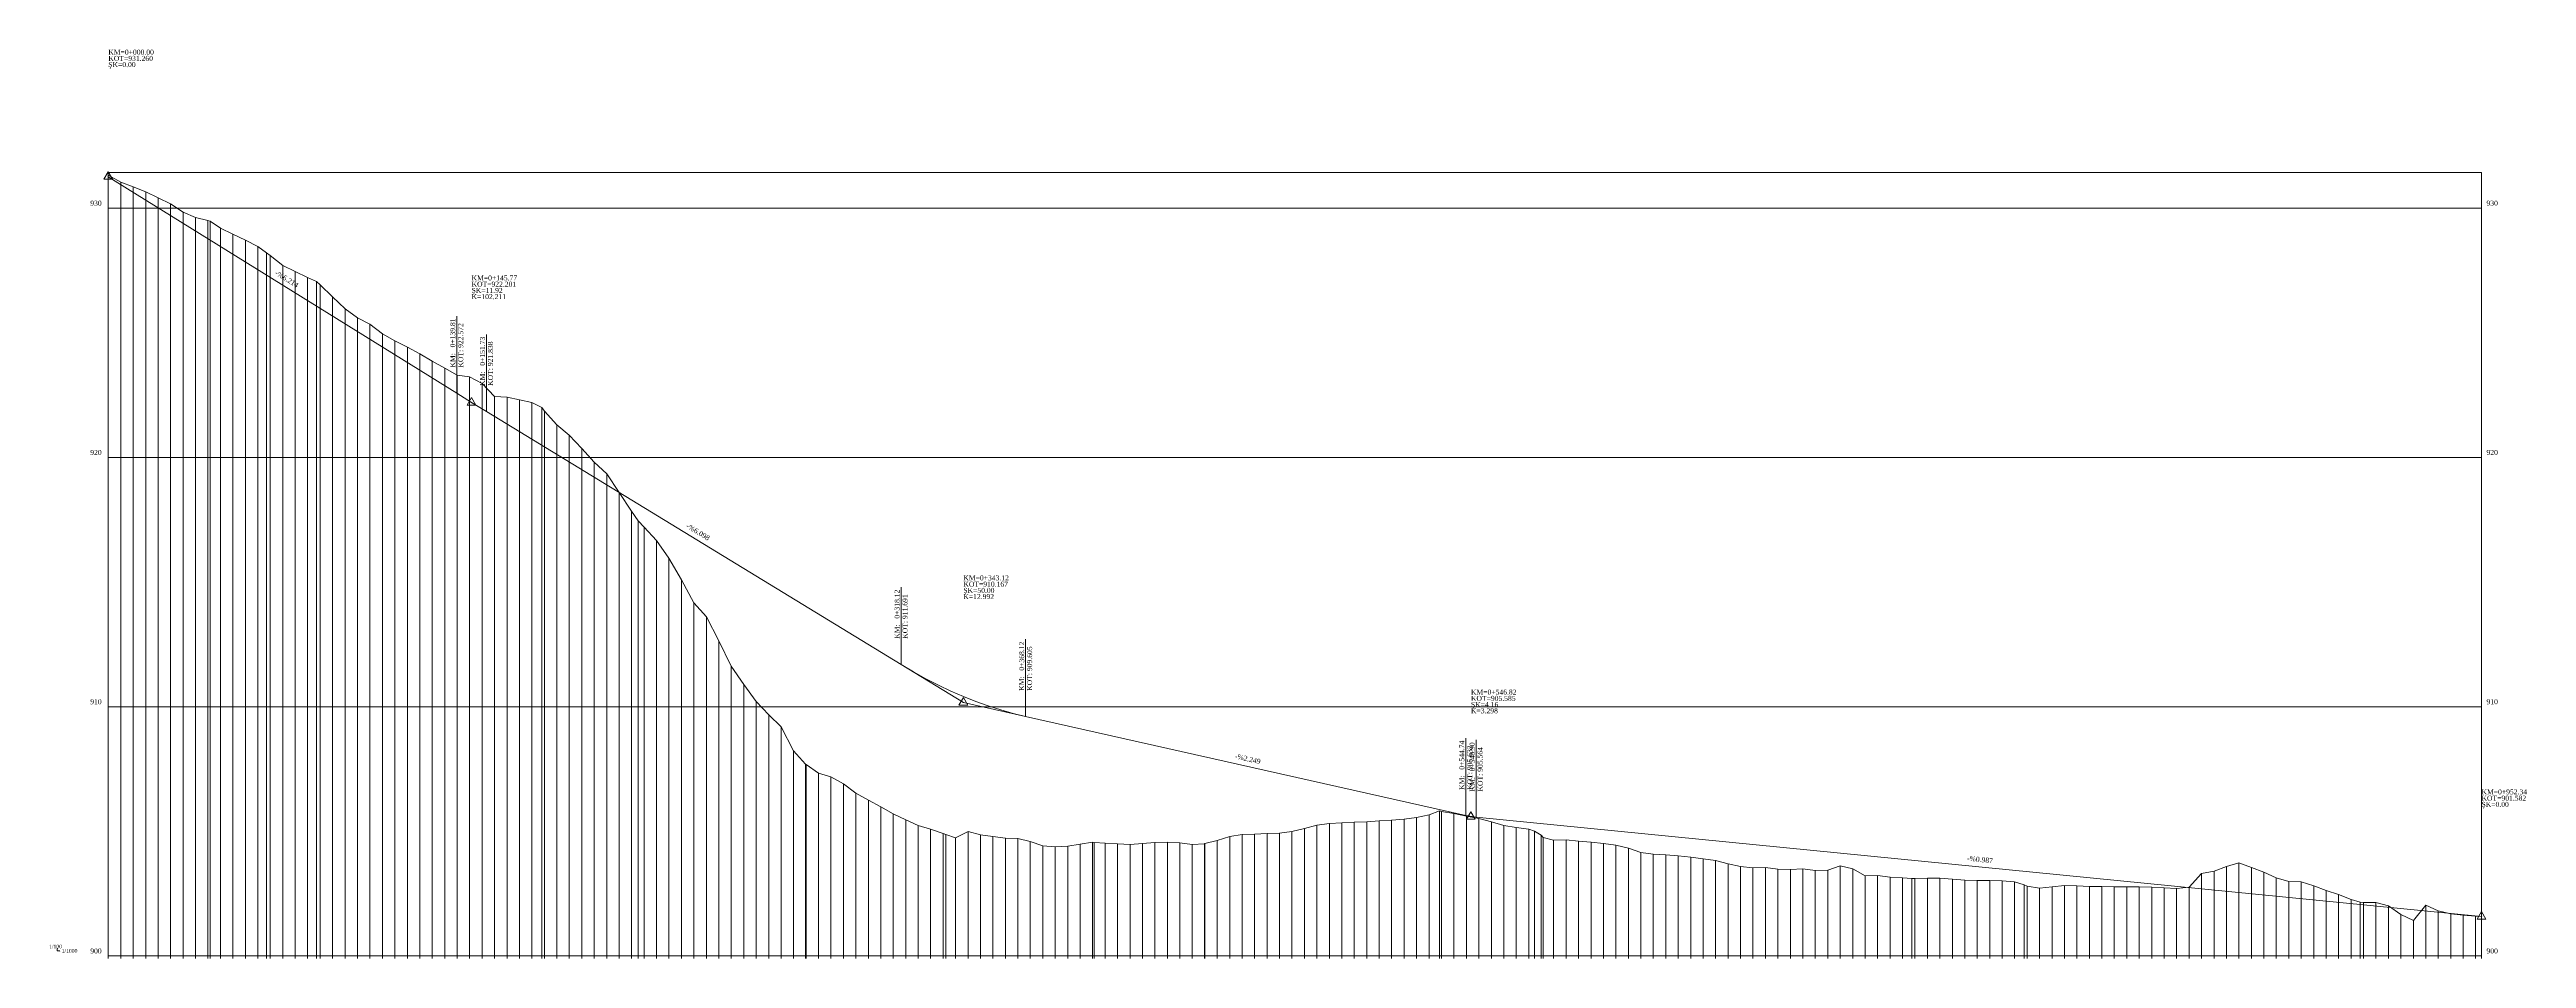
# Model space of a CAD drawing. Header units: metres. Extents: x 478603 to 489313, y 4282657 to 4289463.
# Drawn here: x 483844 to 484838, y 4287921 to 4288285 of the extents above; entities that cross this region are included whole.
import ezdxf

# ---------------------------------------------------------------- set-up
doc = ezdxf.new("R2010")
doc.units = ezdxf.units.M
for name, color, linetype, lineweight in [('PL_SEMBOL', 7, 'Continuous', 0), ('PR_ALINMAN', 1, 'Continuous', 0), ('PR_ENK_EKSEN1', 5, 'Continuous', 0), ('PR_ENK_EKSEN1D', 1, 'Continuous', 0), ('PR_KIYAS', 153, 'Continuous', 0), ('PR_KURP', 2, 'Continuous', 0), ('PR_KURP_TF', 4, 'Continuous', 0), ('PR_KURP_TO', 96, 'Continuous', 0), ('PR_OLCEK', 1, 'Continuous', 0), ('PR_PROFIL', 153, 'Continuous', 0), ('PR_TANJANT', 30, 'Continuous', 0)]:
    doc.layers.add(name, color=color, linetype=linetype, lineweight=lineweight)
doc.styles.get("Standard").update_dxf_attribs({"font": 'times.ttf'})

# ---------------------------------------------------------------- blocks, each defined once
blk = doc.blocks.new('3')
at = {"layer": 'PL_SEMBOL'}
for p, q in [((0, 2), (-1.75, -1)), ((0.125, 0.125), (-0.125, -0.125)), ((-0.125, 0.125), (0.125, -0.125)), ((1.75, -1), (0, 2)), ((-1.75, -1), (1.75, -1))]:
    blk.add_line(p, q, dxfattribs=at)

msp = doc.modelspace()

# ---------------------------------------------------------------- linework, layer by layer
at = {"layer": 'PR_ALINMAN'}
for p, q in [((483867.87, 4288234.14), (484007.68, 4288147.26)), ((484019.6, 4288139.92), (484185.99, 4288038.45)), ((484235.99, 4288017.59), (484412.61, 4287977.86)), ((484416.77, 4287977.18), (484820.21, 4287937.36))]:
    msp.add_line(p, q, dxfattribs=at)
at = {"layer": 'PR_ENK_EKSEN1'}
for p, q in [((483867.87, 4288234.78), (483872.87, 4288231.95)), ((483872.87, 4288231.95), (483877.87, 4288230.06)), ((483877.87, 4288230.06), (483882.87, 4288228.06)), ((483882.87, 4288228.06), (483887.87, 4288225.69)), ((483887.87, 4288225.69), (483892.87, 4288223.24)), ((483892.87, 4288223.24), (483897.87, 4288219.96)), ((483897.87, 4288219.96), (483902.87, 4288217.74)), ((483902.87, 4288217.74), (483907.87, 4288216.61)), ((483907.87, 4288216.61), (483908.75, 4288216.29)), ((483908.75, 4288216.29), (483912.87, 4288213.52)), ((483912.87, 4288213.52), (483917.87, 4288211.06)), ((483917.87, 4288211.06), (483922.87, 4288208.76)), ((483922.87, 4288208.76), (483927.87, 4288206.21)), ((483927.87, 4288206.21), (483931.37, 4288203.68)), ((483931.37, 4288203.68), (483932.87, 4288202.5)), ((483932.87, 4288202.5), (483937.87, 4288198.57)), ((483937.87, 4288198.57), (483942.87, 4288196.19)), ((483942.87, 4288196.19), (483947.87, 4288193.75)), ((483947.87, 4288193.75), (483951.46, 4288192.13)), ((483951.46, 4288192.13), (483952.87, 4288190.78)), ((483952.87, 4288190.78), (483957.87, 4288185.99)), ((483957.87, 4288185.99), (483962.87, 4288181.19)), ((483962.87, 4288181.19), (483967.87, 4288177.58)), ((483967.87, 4288177.58), (483972.87, 4288175.06)), ((483972.87, 4288175.06), (483977.87, 4288171.14)), ((483977.87, 4288171.14), (483982.87, 4288168.29)), ((483982.87, 4288168.29), (483987.87, 4288165.76)), ((483987.87, 4288165.76), (483992.87, 4288163.14)), ((483992.87, 4288163.14), (483997.87, 4288160.17)), ((483997.87, 4288160.17), (484002.87, 4288157.34)), ((484002.87, 4288157.34), (484007.87, 4288154.52)), ((484007.87, 4288154.52), (484012.87, 4288153.82)), ((484012.87, 4288153.82), (484017.87, 4288151.25)), ((484017.87, 4288151.25), (484022.87, 4288145.93)), ((484022.87, 4288145.93), (484027.87, 4288145.72)), ((484027.87, 4288145.72), (484032.87, 4288144.62)), ((484032.87, 4288144.62), (484037.87, 4288143.54)), ((484037.87, 4288143.54), (484041.88, 4288141.57)), ((484041.88, 4288141.57), (484042.87, 4288140.09)), ((484042.87, 4288140.09), (484047.87, 4288134.64)), ((484047.87, 4288134.64), (484052.87, 4288130.49)), ((484052.87, 4288130.49), (484057.87, 4288125.07)), ((484057.87, 4288125.07), (484062.87, 4288119.6)), ((484062.87, 4288119.6), (484067.87, 4288114.9)), ((484067.87, 4288114.9), (484072.87, 4288107.42)), ((484072.87, 4288107.42), (484077.87, 4288100)), ((484077.87, 4288100), (484080.44, 4288096.13)), ((484080.44, 4288096.13), (484082.87, 4288093.53)), ((484082.87, 4288093.53), (484087.87, 4288088.22)), ((484087.87, 4288088.22), (484092.87, 4288081.15)), ((484092.87, 4288081.15), (484097.87, 4288072.47)), ((484097.87, 4288072.47), (484102.87, 4288063.15)), ((484102.87, 4288063.15), (484107.87, 4288057.54)), ((484107.87, 4288057.54), (484112.87, 4288048)), ((484112.87, 4288048), (484117.87, 4288037.82)), ((484117.87, 4288037.82), (484122.87, 4288030.47)), ((484122.87, 4288030.47), (484127.87, 4288023.67)), ((484127.87, 4288023.67), (484132.87, 4288018.23)), ((484132.87, 4288018.23), (484137.87, 4288013.43)), ((484137.87, 4288013.43), (484142.87, 4288003.85)), ((484142.87, 4288003.85), (484147.62, 4287998.52)), ((484147.62, 4287998.52), (484147.87, 4287998.33)), ((484147.87, 4287998.33), (484152.87, 4287994.81)), ((484152.87, 4287994.81), (484157.87, 4287993.44)), ((484157.87, 4287993.44), (484162.87, 4287990.55)), ((484162.87, 4287990.55), (484167.87, 4287986.83)), ((484167.87, 4287986.83), (484172.87, 4287984.06)), ((484172.87, 4287984.06), (484177.87, 4287981.3)), ((484177.87, 4287981.3), (484182.87, 4287978.55)), ((484182.87, 4287978.55), (484187.87, 4287976.11)), ((484187.87, 4287976.11), (484192.87, 4287973.92)), ((484377.87, 4287975.74), (484382.87, 4287976.07)), ((484382.87, 4287976.07), (484387.87, 4287976.4)), ((484387.87, 4287976.4), (484392.87, 4287977.03)), ((484392.87, 4287977.03), (484397.87, 4287978.17)), ((484397.87, 4287978.17), (484402.05, 4287979.76)), ((484402.05, 4287979.76), (484402.87, 4287979.45)), ((484402.87, 4287979.45), (484407.87, 4287978.64)), ((484407.87, 4287978.64), (484412.87, 4287977.65)), ((484412.87, 4287977.65), (484417.87, 4287976.67)), ((484417.87, 4287976.67), (484422.87, 4287975.29)), ((484192.87, 4287973.92), (484197.87, 4287972.36)), ((484197.87, 4287972.36), (484202.87, 4287970.71)), ((484202.87, 4287970.71), (484203.97, 4287970.32)), ((484203.97, 4287970.32), (484207.87, 4287968.96)), ((484207.87, 4287968.96), (484212.87, 4287971.45)), ((484212.87, 4287971.45), (484217.87, 4287970.19)), ((484217.87, 4287970.19), (484222.87, 4287969.42)), ((484222.87, 4287969.42), (484227.87, 4287968.86)), ((484227.87, 4287968.86), (484232.87, 4287968.6)), ((484232.87, 4287968.6), (484237.87, 4287967.45)), ((484237.87, 4287967.45), (484242.87, 4287965.72)), ((484252.87, 4287965.57), (484257.87, 4287966.37)), ((484257.87, 4287966.37), (484262.87, 4287967.22)), ((484262.87, 4287967.22), (484263.49, 4287966.99)), ((484263.49, 4287966.99), (484267.87, 4287966.8)), ((484267.87, 4287966.8), (484272.87, 4287966.47)), ((484272.87, 4287966.47), (484277.87, 4287966.25)), ((484277.87, 4287966.25), (484282.87, 4287966.68)), ((484282.87, 4287966.68), (484287.87, 4287967.08)), ((484287.87, 4287967.08), (484292.87, 4287967.16)), ((484292.87, 4287967.16), (484297.87, 4287966.87)), ((484297.87, 4287966.87), (484302.87, 4287966.29)), ((484302.87, 4287966.29), (484307.73, 4287966.57)), ((484307.73, 4287966.57), (484307.87, 4287966.63)), ((484307.87, 4287966.63), (484312.87, 4287967.89)), ((484312.87, 4287967.89), (484317.87, 4287969.51)), ((484317.87, 4287969.51), (484322.87, 4287970.26)), ((484322.87, 4287970.26), (484327.87, 4287970.46)), ((484327.87, 4287970.46), (484332.87, 4287970.64)), ((484332.87, 4287970.64), (484337.87, 4287970.81)), ((484337.87, 4287970.81), (484342.87, 4287971.48)), ((484342.87, 4287971.48), (484347.87, 4287972.71)), ((484347.87, 4287972.71), (484352.87, 4287974.05)), ((484352.87, 4287974.05), (484357.87, 4287974.68)), ((484357.87, 4287974.68), (484362.87, 4287974.92)), ((484362.87, 4287974.92), (484367.87, 4287975.19)), ((484367.87, 4287975.19), (484372.87, 4287975.41)), ((484372.87, 4287975.41), (484377.87, 4287975.74)), ((484422.87, 4287975.29), (484427.87, 4287973.83)), ((484427.87, 4287973.83), (484432.87, 4287973.09)), ((484432.87, 4287973.09), (484437.87, 4287972.39)), ((484437.87, 4287972.39), (484440.24, 4287971.61)), ((484440.24, 4287971.61), (484442.87, 4287969.96)), ((484442.87, 4287969.96), (484443.64, 4287969.03)), ((484443.64, 4287969.03), (484447.87, 4287967.96)), ((484447.87, 4287967.96), (484452.87, 4287968.19)), ((484452.87, 4287968.19), (484457.87, 4287967.65)), ((484457.87, 4287967.65), (484462.87, 4287967.14)), ((484462.87, 4287967.14), (484467.87, 4287966.63)), ((484467.87, 4287966.63), (484472.87, 4287965.96)), ((484472.87, 4287965.96), (484477.87, 4287964.74)), ((484242.87, 4287965.72), (484247.87, 4287965.27)), ((484247.87, 4287965.27), (484252.87, 4287965.57)), ((484477.87, 4287964.74), (484482.87, 4287963.02)), ((484482.87, 4287963.02), (484487.87, 4287962.32)), ((484487.87, 4287962.32), (484492.87, 4287962.07)), ((484492.87, 4287962.07), (484497.87, 4287961.64)), ((484497.87, 4287961.64), (484502.87, 4287961.2)), ((484502.87, 4287961.2), (484507.87, 4287960.5)), ((484507.87, 4287960.5), (484512.87, 4287959.78)), ((484512.87, 4287959.78), (484517.87, 4287958.44)), ((484517.87, 4287958.44), (484522.87, 4287957.37)), ((484522.87, 4287957.37), (484527.87, 4287956.83)), ((484527.87, 4287956.83), (484532.87, 4287956.96)), ((484532.87, 4287956.96), (484537.87, 4287956.39)), ((484537.87, 4287956.39), (484542.87, 4287956.2)), ((484542.87, 4287956.2), (484547.87, 4287956.49)), ((484547.87, 4287956.49), (484552.87, 4287955.81)), ((484557.87, 4287955.9), (484562.87, 4287957.67)), ((484562.87, 4287957.67), (484567.87, 4287956.54)), ((484567.87, 4287956.54), (484572.87, 4287953.73)), ((484712.87, 4287955.61), (484717.87, 4287957.43)), ((484717.87, 4287957.43), (484722.87, 4287958.89)), ((484722.87, 4287958.89), (484727.87, 4287957.08)), ((484727.87, 4287957.08), (484732.87, 4287955.21)), ((484552.87, 4287955.81), (484557.87, 4287955.9)), ((484572.87, 4287953.73), (484577.87, 4287953.77)), ((484577.87, 4287953.77), (484582.87, 4287953.19)), ((484582.87, 4287953.19), (484587.87, 4287952.9)), ((484587.87, 4287952.9), (484591.66, 4287952.61)), ((484591.66, 4287952.61), (484592.87, 4287952.63)), ((484592.87, 4287952.63), (484597.87, 4287952.81)), ((484597.87, 4287952.81), (484602.87, 4287952.79)), ((484602.87, 4287952.79), (484607.87, 4287952.36)), ((484607.87, 4287952.36), (484612.87, 4287951.97)), ((484612.87, 4287951.97), (484617.87, 4287951.8)), ((484617.87, 4287951.8), (484622.87, 4287951.77)), ((484622.87, 4287951.77), (484627.87, 4287951.71)), ((484627.87, 4287951.71), (484632.87, 4287951.32)), ((484632.87, 4287951.32), (484636.7, 4287950.02)), ((484636.7, 4287950.02), (484637.87, 4287949.59)), ((484637.87, 4287949.59), (484642.87, 4287948.73)), ((484642.87, 4287948.73), (484647.87, 4287949.26)), ((484647.87, 4287949.26), (484652.87, 4287949.75)), ((484652.87, 4287949.75), (484657.87, 4287949.7)), ((484657.87, 4287949.7), (484662.87, 4287949.42)), ((484662.87, 4287949.42), (484667.87, 4287949.41)), ((484667.87, 4287949.41), (484672.87, 4287949.32)), ((484672.87, 4287949.32), (484677.87, 4287949.3)), ((484677.87, 4287949.3), (484682.87, 4287949.29)), ((484682.87, 4287949.29), (484687.87, 4287949.13)), ((484687.87, 4287949.13), (484692.87, 4287948.88)), ((484692.87, 4287948.88), (484697.87, 4287948.63)), ((484697.87, 4287948.63), (484702.87, 4287949.1)), ((484702.87, 4287949.1), (484707.87, 4287954.59)), ((484707.87, 4287954.59), (484712.87, 4287955.61)), ((484732.87, 4287955.21), (484737.87, 4287952.87)), ((484737.87, 4287952.87), (484742.87, 4287951.44)), ((484742.87, 4287951.44), (484747.87, 4287951.3)), ((484747.87, 4287951.3), (484752.87, 4287949.7)), ((484752.87, 4287949.7), (484757.87, 4287947.82)), ((484757.87, 4287947.82), (484762.87, 4287946.21)), ((484762.87, 4287946.21), (484767.87, 4287944.16)), ((484767.87, 4287944.16), (484771.52, 4287943.1)), ((484771.52, 4287943.1), (484772.87, 4287943.03)), ((484772.87, 4287943.03), (484777.87, 4287943.03)), ((484777.87, 4287943.03), (484782.87, 4287941.6)), ((484782.87, 4287941.6), (484787.87, 4287938.16)), ((484787.87, 4287938.16), (484792.87, 4287935.82)), ((484792.87, 4287935.82), (484797.87, 4287941.89)), ((484797.87, 4287941.89), (484802.87, 4287939.7)), ((484802.87, 4287939.7), (484807.87, 4287938.48)), ((484807.87, 4287938.48), (484812.87, 4287937.84)), ((484812.87, 4287937.84), (484817.87, 4287937.47)), ((484817.87, 4287937.47), (484820.21, 4287937.36))]:
    msp.add_line(p, q, dxfattribs=at)
at = {"layer": 'PR_ENK_EKSEN1D'}
for p, q in [((483867.87, 4287920.54), (483867.87, 4288234.78)), ((483872.87, 4287920.54), (483872.87, 4288231.95)), ((483877.87, 4287920.54), (483877.87, 4288230.06)), ((483882.87, 4287920.54), (483882.87, 4288228.06)), ((483887.87, 4287920.54), (483887.87, 4288225.69)), ((483892.87, 4287920.54), (483892.87, 4288223.24)), ((483897.87, 4287920.54), (483897.87, 4288219.96)), ((483902.87, 4287920.54), (483902.87, 4288217.74)), ((483907.87, 4287920.54), (483907.87, 4288216.61)), ((483908.75, 4287920.54), (483908.75, 4288216.29)), ((483912.87, 4287920.54), (483912.87, 4288213.52)), ((483917.87, 4287920.54), (483917.87, 4288211.06)), ((483922.87, 4287920.54), (483922.87, 4288208.76)), ((483927.87, 4287920.54), (483927.87, 4288206.21)), ((483931.37, 4287920.54), (483931.37, 4288203.68)), ((483932.87, 4287920.54), (483932.87, 4288202.5)), ((483937.87, 4287920.54), (483937.87, 4288198.57)), ((483942.87, 4287920.54), (483942.87, 4288196.19)), ((483947.87, 4287920.54), (483947.87, 4288193.75)), ((483951.46, 4287920.54), (483951.46, 4288192.13)), ((483952.87, 4287920.54), (483952.87, 4288190.78)), ((483957.87, 4287920.54), (483957.87, 4288185.99)), ((483962.87, 4287920.54), (483962.87, 4288181.19)), ((483967.87, 4287920.54), (483967.87, 4288177.58)), ((483972.87, 4287920.54), (483972.87, 4288175.06)), ((483977.87, 4287920.54), (483977.87, 4288171.14)), ((483982.87, 4287920.54), (483982.87, 4288168.29)), ((483987.87, 4287920.54), (483987.87, 4288165.76)), ((483992.87, 4287920.54), (483992.87, 4288163.14)), ((483997.87, 4287920.54), (483997.87, 4288160.17)), ((484002.87, 4287920.54), (484002.87, 4288157.34)), ((484007.87, 4287920.54), (484007.87, 4288154.52)), ((484012.87, 4287920.54), (484012.87, 4288153.82)), ((484017.87, 4287920.54), (484017.87, 4288151.25)), ((484022.87, 4287920.54), (484022.87, 4288145.93)), ((484027.87, 4287920.54), (484027.87, 4288145.72)), ((484032.87, 4287920.54), (484032.87, 4288144.62)), ((484037.87, 4287920.54), (484037.87, 4288143.54)), ((484041.88, 4287920.54), (484041.88, 4288141.57)), ((484042.87, 4287920.54), (484042.87, 4288140.09)), ((484047.87, 4287920.54), (484047.87, 4288134.64)), ((484052.87, 4287920.54), (484052.87, 4288130.49)), ((484057.87, 4287920.54), (484057.87, 4288125.07)), ((484062.87, 4287920.54), (484062.87, 4288119.6)), ((484067.87, 4287920.54), (484067.87, 4288114.9)), ((484072.87, 4287920.54), (484072.87, 4288107.42)), ((484077.87, 4287920.54), (484077.87, 4288100)), ((484080.44, 4287920.54), (484080.44, 4288096.13)), ((484082.87, 4287920.54), (484082.87, 4288093.53)), ((484087.87, 4287920.54), (484087.87, 4288088.22)), ((484092.87, 4287920.54), (484092.87, 4288081.15)), ((484097.87, 4287920.54), (484097.87, 4288072.47)), ((484102.87, 4287920.54), (484102.87, 4288063.15)), ((484107.87, 4287920.54), (484107.87, 4288057.54)), ((484112.87, 4287920.54), (484112.87, 4288048)), ((484117.87, 4287920.54), (484117.87, 4288037.82)), ((484122.87, 4287920.54), (484122.87, 4288030.47)), ((484127.87, 4287920.54), (484127.87, 4288023.67)), ((484132.87, 4287920.54), (484132.87, 4288018.23)), ((484137.87, 4287920.54), (484137.87, 4288013.43)), ((484142.87, 4287920.54), (484142.87, 4288003.85)), ((484147.62, 4287920.54), (484147.62, 4287998.52)), ((484147.87, 4287920.54), (484147.87, 4287998.33)), ((484152.87, 4287920.54), (484152.87, 4287994.81)), ((484157.87, 4287920.54), (484157.87, 4287993.44)), ((484162.87, 4287920.54), (484162.87, 4287990.55)), ((484167.87, 4287920.54), (484167.87, 4287986.83)), ((484172.87, 4287920.54), (484172.87, 4287984.06)), ((484177.87, 4287920.54), (484177.87, 4287981.3)), ((484182.87, 4287920.54), (484182.87, 4287978.55)), ((484187.87, 4287920.54), (484187.87, 4287976.11)), ((484382.87, 4287920.54), (484382.87, 4287976.07)), ((484387.87, 4287920.54), (484387.87, 4287976.4)), ((484392.87, 4287920.54), (484392.87, 4287977.03)), ((484397.87, 4287920.54), (484397.87, 4287978.17)), ((484402.05, 4287920.54), (484402.05, 4287979.76)), ((484402.87, 4287920.54), (484402.87, 4287979.45)), ((484407.87, 4287920.54), (484407.87, 4287978.64)), ((484412.87, 4287920.54), (484412.87, 4287977.65)), ((484417.87, 4287920.54), (484417.87, 4287976.67)), ((484192.87, 4287920.54), (484192.87, 4287973.92)), ((484197.87, 4287920.54), (484197.87, 4287972.36)), ((484202.87, 4287920.54), (484202.87, 4287970.71)), ((484203.97, 4287920.54), (484203.97, 4287970.32)), ((484207.87, 4287920.54), (484207.87, 4287968.96)), ((484212.87, 4287920.54), (484212.87, 4287971.45)), ((484217.87, 4287920.54), (484217.87, 4287970.19)), ((484222.87, 4287920.54), (484222.87, 4287969.42)), ((484227.87, 4287920.54), (484227.87, 4287968.86)), ((484232.87, 4287920.54), (484232.87, 4287968.6)), ((484237.87, 4287920.54), (484237.87, 4287967.45)), ((484257.87, 4287920.54), (484257.87, 4287966.37)), ((484262.87, 4287920.54), (484262.87, 4287967.22)), ((484263.49, 4287920.54), (484263.49, 4287966.99)), ((484267.87, 4287920.54), (484267.87, 4287966.8)), ((484272.87, 4287920.54), (484272.87, 4287966.47)), ((484277.87, 4287920.54), (484277.87, 4287966.25)), ((484282.87, 4287920.54), (484282.87, 4287966.68)), ((484287.87, 4287920.54), (484287.87, 4287967.08)), ((484292.87, 4287920.54), (484292.87, 4287967.16)), ((484297.87, 4287920.54), (484297.87, 4287966.87)), ((484302.87, 4287920.54), (484302.87, 4287966.29)), ((484307.73, 4287920.54), (484307.73, 4287966.57)), ((484307.87, 4287920.54), (484307.87, 4287966.63)), ((484312.87, 4287920.54), (484312.87, 4287967.89)), ((484317.87, 4287920.54), (484317.87, 4287969.51)), ((484322.87, 4287920.54), (484322.87, 4287970.26)), ((484327.87, 4287920.54), (484327.87, 4287970.46)), ((484332.87, 4287920.54), (484332.87, 4287970.64)), ((484337.87, 4287920.54), (484337.87, 4287970.81)), ((484342.87, 4287920.54), (484342.87, 4287971.48)), ((484347.87, 4287920.54), (484347.87, 4287972.71)), ((484352.87, 4287920.54), (484352.87, 4287974.05)), ((484357.87, 4287920.54), (484357.87, 4287974.68)), ((484362.87, 4287920.54), (484362.87, 4287974.92)), ((484367.87, 4287920.54), (484367.87, 4287975.19)), ((484372.87, 4287920.54), (484372.87, 4287975.41)), ((484377.87, 4287920.54), (484377.87, 4287975.74)), ((484422.87, 4287920.54), (484422.87, 4287975.29)), ((484427.87, 4287920.54), (484427.87, 4287973.83)), ((484432.87, 4287920.54), (484432.87, 4287973.09)), ((484437.87, 4287920.54), (484437.87, 4287972.39)), ((484440.24, 4287920.54), (484440.24, 4287971.61)), ((484442.87, 4287920.54), (484442.87, 4287969.96)), ((484443.64, 4287920.54), (484443.64, 4287969.03)), ((484447.87, 4287920.54), (484447.87, 4287967.96)), ((484452.87, 4287920.54), (484452.87, 4287968.19)), ((484457.87, 4287920.54), (484457.87, 4287967.65)), ((484462.87, 4287920.54), (484462.87, 4287967.14)), ((484467.87, 4287920.54), (484467.87, 4287966.63)), ((484472.87, 4287920.54), (484472.87, 4287965.96)), ((484242.87, 4287920.54), (484242.87, 4287965.72)), ((484247.87, 4287920.54), (484247.87, 4287965.27)), ((484252.87, 4287920.54), (484252.87, 4287965.57)), ((484477.87, 4287920.54), (484477.87, 4287964.74)), ((484482.87, 4287920.54), (484482.87, 4287963.02)), ((484487.87, 4287920.54), (484487.87, 4287962.32)), ((484492.87, 4287920.54), (484492.87, 4287962.07)), ((484497.87, 4287920.54), (484497.87, 4287961.64)), ((484502.87, 4287920.54), (484502.87, 4287961.2)), ((484507.87, 4287920.54), (484507.87, 4287960.5)), ((484512.87, 4287920.54), (484512.87, 4287959.78)), ((484517.87, 4287920.54), (484517.87, 4287958.44)), ((484522.87, 4287920.54), (484522.87, 4287957.37)), ((484527.87, 4287920.54), (484527.87, 4287956.83)), ((484532.87, 4287920.54), (484532.87, 4287956.96)), ((484537.87, 4287920.54), (484537.87, 4287956.39)), ((484542.87, 4287920.54), (484542.87, 4287956.2)), ((484547.87, 4287920.54), (484547.87, 4287956.49)), ((484562.87, 4287920.54), (484562.87, 4287957.67)), ((484567.87, 4287920.54), (484567.87, 4287956.54)), ((484717.87, 4287920.54), (484717.87, 4287957.43)), ((484722.87, 4287920.54), (484722.87, 4287958.89)), ((484727.87, 4287920.54), (484727.87, 4287957.08)), ((484552.87, 4287920.54), (484552.87, 4287955.81)), ((484557.87, 4287920.54), (484557.87, 4287955.9)), ((484572.87, 4287920.54), (484572.87, 4287953.73)), ((484577.87, 4287920.54), (484577.87, 4287953.77)), ((484582.87, 4287920.54), (484582.87, 4287953.19)), ((484587.87, 4287920.54), (484587.87, 4287952.9)), ((484591.66, 4287920.54), (484591.66, 4287952.61)), ((484592.87, 4287920.54), (484592.87, 4287952.63)), ((484597.87, 4287920.54), (484597.87, 4287952.81)), ((484602.87, 4287920.54), (484602.87, 4287952.79)), ((484607.87, 4287920.54), (484607.87, 4287952.36)), ((484612.87, 4287920.54), (484612.87, 4287951.97)), ((484617.87, 4287920.54), (484617.87, 4287951.8)), ((484622.87, 4287920.54), (484622.87, 4287951.77)), ((484627.87, 4287920.54), (484627.87, 4287951.71)), ((484632.87, 4287920.54), (484632.87, 4287951.32)), ((484636.7, 4287920.54), (484636.7, 4287950.02)), ((484637.87, 4287920.54), (484637.87, 4287949.59)), ((484642.87, 4287920.54), (484642.87, 4287948.73)), ((484647.87, 4287920.54), (484647.87, 4287949.26)), ((484652.87, 4287920.54), (484652.87, 4287949.75)), ((484657.87, 4287920.54), (484657.87, 4287949.7)), ((484662.87, 4287920.54), (484662.87, 4287949.42)), ((484667.87, 4287920.54), (484667.87, 4287949.41)), ((484672.87, 4287920.54), (484672.87, 4287949.32)), ((484677.87, 4287920.54), (484677.87, 4287949.3)), ((484682.87, 4287920.54), (484682.87, 4287949.29)), ((484687.87, 4287920.54), (484687.87, 4287949.13)), ((484692.87, 4287920.54), (484692.87, 4287948.88)), ((484697.87, 4287920.54), (484697.87, 4287948.63)), ((484702.87, 4287920.54), (484702.87, 4287949.1)), ((484707.87, 4287920.54), (484707.87, 4287954.59)), ((484712.87, 4287920.54), (484712.87, 4287955.61)), ((484732.87, 4287920.54), (484732.87, 4287955.21)), ((484737.87, 4287920.54), (484737.87, 4287952.87)), ((484742.87, 4287920.54), (484742.87, 4287951.44)), ((484747.87, 4287920.54), (484747.87, 4287951.3)), ((484752.87, 4287920.54), (484752.87, 4287949.7)), ((484757.87, 4287920.54), (484757.87, 4287947.82)), ((484762.87, 4287920.54), (484762.87, 4287946.21)), ((484767.87, 4287920.54), (484767.87, 4287944.16)), ((484771.52, 4287920.54), (484771.52, 4287943.1)), ((484772.87, 4287920.54), (484772.87, 4287943.03)), ((484777.87, 4287920.54), (484777.87, 4287943.03)), ((484782.87, 4287920.54), (484782.87, 4287941.6)), ((484787.87, 4287920.54), (484787.87, 4287938.16)), ((484797.87, 4287920.54), (484797.87, 4287941.89)), ((484802.87, 4287920.54), (484802.87, 4287939.7)), ((484807.87, 4287920.54), (484807.87, 4287938.48)), ((484812.87, 4287920.54), (484812.87, 4287937.84)), ((484817.87, 4287920.54), (484817.87, 4287937.47)), ((484820.21, 4287920.54), (484820.21, 4287937.36)), ((484792.87, 4287920.54), (484792.87, 4287935.82))]:
    msp.add_line(p, q, dxfattribs=at)
at = {"layer": 'PR_KIYAS'}
for p, q in [((483867.87, 4288221.54), (484820.21, 4288221.54)), ((483867.87, 4288121.54), (484820.21, 4288121.54)), ((483867.87, 4288021.54), (484820.21, 4288021.54)), ((483867.87, 4287921.54), (484820.21, 4287921.54))]:
    msp.add_line(p, q, dxfattribs=at)
at = {"layer": 'PR_KURP'}
for p, q in [((484007.68, 4288147.26), (484013.64, 4288143.57)), ((484013.64, 4288143.57), (484019.6, 4288139.92)), ((484185.99, 4288038.45), (484190.99, 4288035.5)), ((484190.99, 4288035.5), (484195.99, 4288032.74)), ((484195.99, 4288032.74), (484200.99, 4288030.17)), ((484200.99, 4288030.17), (484205.99, 4288027.8)), ((484205.99, 4288027.8), (484210.99, 4288025.62)), ((484210.99, 4288025.62), (484215.99, 4288023.62)), ((484215.99, 4288023.62), (484220.99, 4288021.83)), ((484220.99, 4288021.83), (484225.99, 4288020.22)), ((484225.99, 4288020.22), (484230.99, 4288018.81)), ((484230.99, 4288018.81), (484235.99, 4288017.59)), ((484412.61, 4287977.86), (484416.77, 4287977.18))]:
    msp.add_line(p, q, dxfattribs=at)
at = {"layer": 'PR_KURP_TF'}
for p, q in [((484019.6, 4288139.92), (484019.6, 4288170.92)), ((484235.99, 4288017.59), (484235.99, 4288048.59)), ((484416.77, 4287977.18), (484416.77, 4288008.18))]:
    msp.add_line(p, q, dxfattribs=at)
at = {"layer": 'PR_KURP_TO'}
for p, q in [((484007.68, 4288147.26), (484007.68, 4288178.26)), ((484185.99, 4288038.45), (484185.99, 4288069.45)), ((484412.61, 4287977.86), (484412.61, 4288008.86))]:
    msp.add_line(p, q, dxfattribs=at)
at = {"layer": 'PR_OLCEK'}
for p, q in [((483847.32, 4287924.44), (483847.37, 4287924.54)), ((483847.37, 4287923.54), (483847.37, 4287924.54)), ((483847.37, 4287924.54), (483847.42, 4287924.44)), ((483848.37, 4287923.54), (483847.37, 4287923.54)), ((483848.27, 4287923.59), (483848.37, 4287923.54)), ((483848.37, 4287923.54), (483848.27, 4287923.49))]:
    msp.add_line(p, q, dxfattribs=at)
msp.add_point((483867.87, 4288235.78, 931.42), dxfattribs=at)
at = {"layer": 'PR_PROFIL'}
for p, q in [((483867.87, 4288235.78), (484820.21, 4288235.78)), ((483867.87, 4287920.54), (483867.87, 4288235.78)), ((484820.21, 4287920.54), (484820.21, 4288235.78))]:
    msp.add_line(p, q, dxfattribs=at)
at = {"layer": 'PR_TANJANT'}
for p, q in [((484007.68, 4288147.26), (484013.64, 4288143.55)), ((484013.64, 4288143.55), (484019.6, 4288139.92)), ((484185.99, 4288038.45), (484210.99, 4288023.21)), ((484210.99, 4288023.21), (484235.99, 4288017.59)), ((484412.61, 4287977.86), (484414.69, 4287977.39)), ((484414.69, 4287977.39), (484416.77, 4287977.18))]:
    msp.add_line(p, q, dxfattribs=at)

# ---------------------------------------------------------------- block references
at = {"layer": 'PR_ALINMAN'}
for p in [(483867.87, 4288234.14), (484013.64, 4288143.55), (484210.99, 4288023.21), (484414.69, 4287977.39), (484820.21, 4287937.36)]:
    msp.add_blockref('3', p, dxfattribs=at)

# ---------------------------------------------------------------- texts
for s, p in [('KM=0+000.00', (483867.87, 4288283.14)), ('KOT=931.260', (483867.87, 4288280.64)), ('ŞK=0.00', (483867.87, 4288278.14)), ('KM=0+145.77', (484013.64, 4288192.55)), ('KOT=922.201', (484013.64, 4288190.05)), ('K=102.211', (484013.64, 4288185.05)), ('ŞK=11.92', (484013.64, 4288187.55)), ('KM=0+343.12', (484210.99, 4288072.21)), ('KOT=910.167', (484210.99, 4288069.71)), ('K=12.992', (484210.99, 4288064.71)), ('ŞK=50.00', (484210.99, 4288067.21)), ('KM=0+546.82', (484414.69, 4288026.39)), ('KOT=905.585', (484414.69, 4288023.89)), ('K=3.298', (484414.69, 4288018.89)), ('ŞK=4.16', (484414.69, 4288021.39)), ('KM=0+952.34', (484820.21, 4287986.36)), ('KOT=901.582', (484820.21, 4287983.86)), ('ŞK=0.00', (484820.21, 4287981.36))]:
    msp.add_text(s, height=2, dxfattribs=at).set_placement(p)
for s, rotation, p in [('-%6.214', 328.14136, (483934.55, 4288195.06)), ('-%6.098', 328.62586, (484099.53, 4288093.52)), ('-%2.249', 347.32293, (484319.82, 4288000.78)), ('-%0.987', 354.3618, (484613.67, 4287959.76))]:
    msp.add_text(s, height=2, rotation=rotation, dxfattribs=at).set_placement(p)
at = {"layer": 'PR_KURP_TF'}
for s, p in [('KM:   0+151.73', (484019, 4288150.25)), ('KOT: 921.838', (484022.2, 4288150.25)), ('KM:   0+368.12', (484235.39, 4288027.92)), ('KOT: 909.605', (484238.59, 4288027.92)), ('KM:   0+548.90', (484416.17, 4287987.52)), ('KOT: 905.564', (484419.37, 4287987.52))]:
    msp.add_text(s, height=2, rotation=90, dxfattribs=at).set_placement(p)
at = {"layer": 'PR_KURP_TO'}
for s, p in [('KM:   0+139.81', (484007.08, 4288157.59)), ('KOT: 922.572', (484010.28, 4288157.59)), ('KM:   0+318.12', (484185.39, 4288048.79)), ('KOT: 911.691', (484188.59, 4288048.79)), ('KM:   0+544.74', (484412.01, 4287988.19)), ('KOT: 905.632', (484415.21, 4287988.19))]:
    msp.add_text(s, height=2, rotation=90, dxfattribs=at).set_placement(p)
at = {"layer": 'PR_OLCEK'}
for s, p in [('1/100', (483844.09, 4287924.59)), ('1/1000', (483849.12, 4287922.79))]:
    msp.add_text(s, height=1.5, dxfattribs=at).set_placement(p)
at = {"layer": 'PR_PROFIL'}
for s, p in [('930', (483860.62, 4288222.54)), ('930', (484822.21, 4288222.54)), ('920', (483860.62, 4288122.54)), ('920', (484822.21, 4288122.54)), ('910', (483860.62, 4288022.54)), ('910', (484822.21, 4288022.54)), ('900', (483860.62, 4287922.54)), ('900', (484822.21, 4287922.54))]:
    msp.add_text(s, height=2, dxfattribs=at).set_placement(p)

doc.saveas('drawing.dxf')
